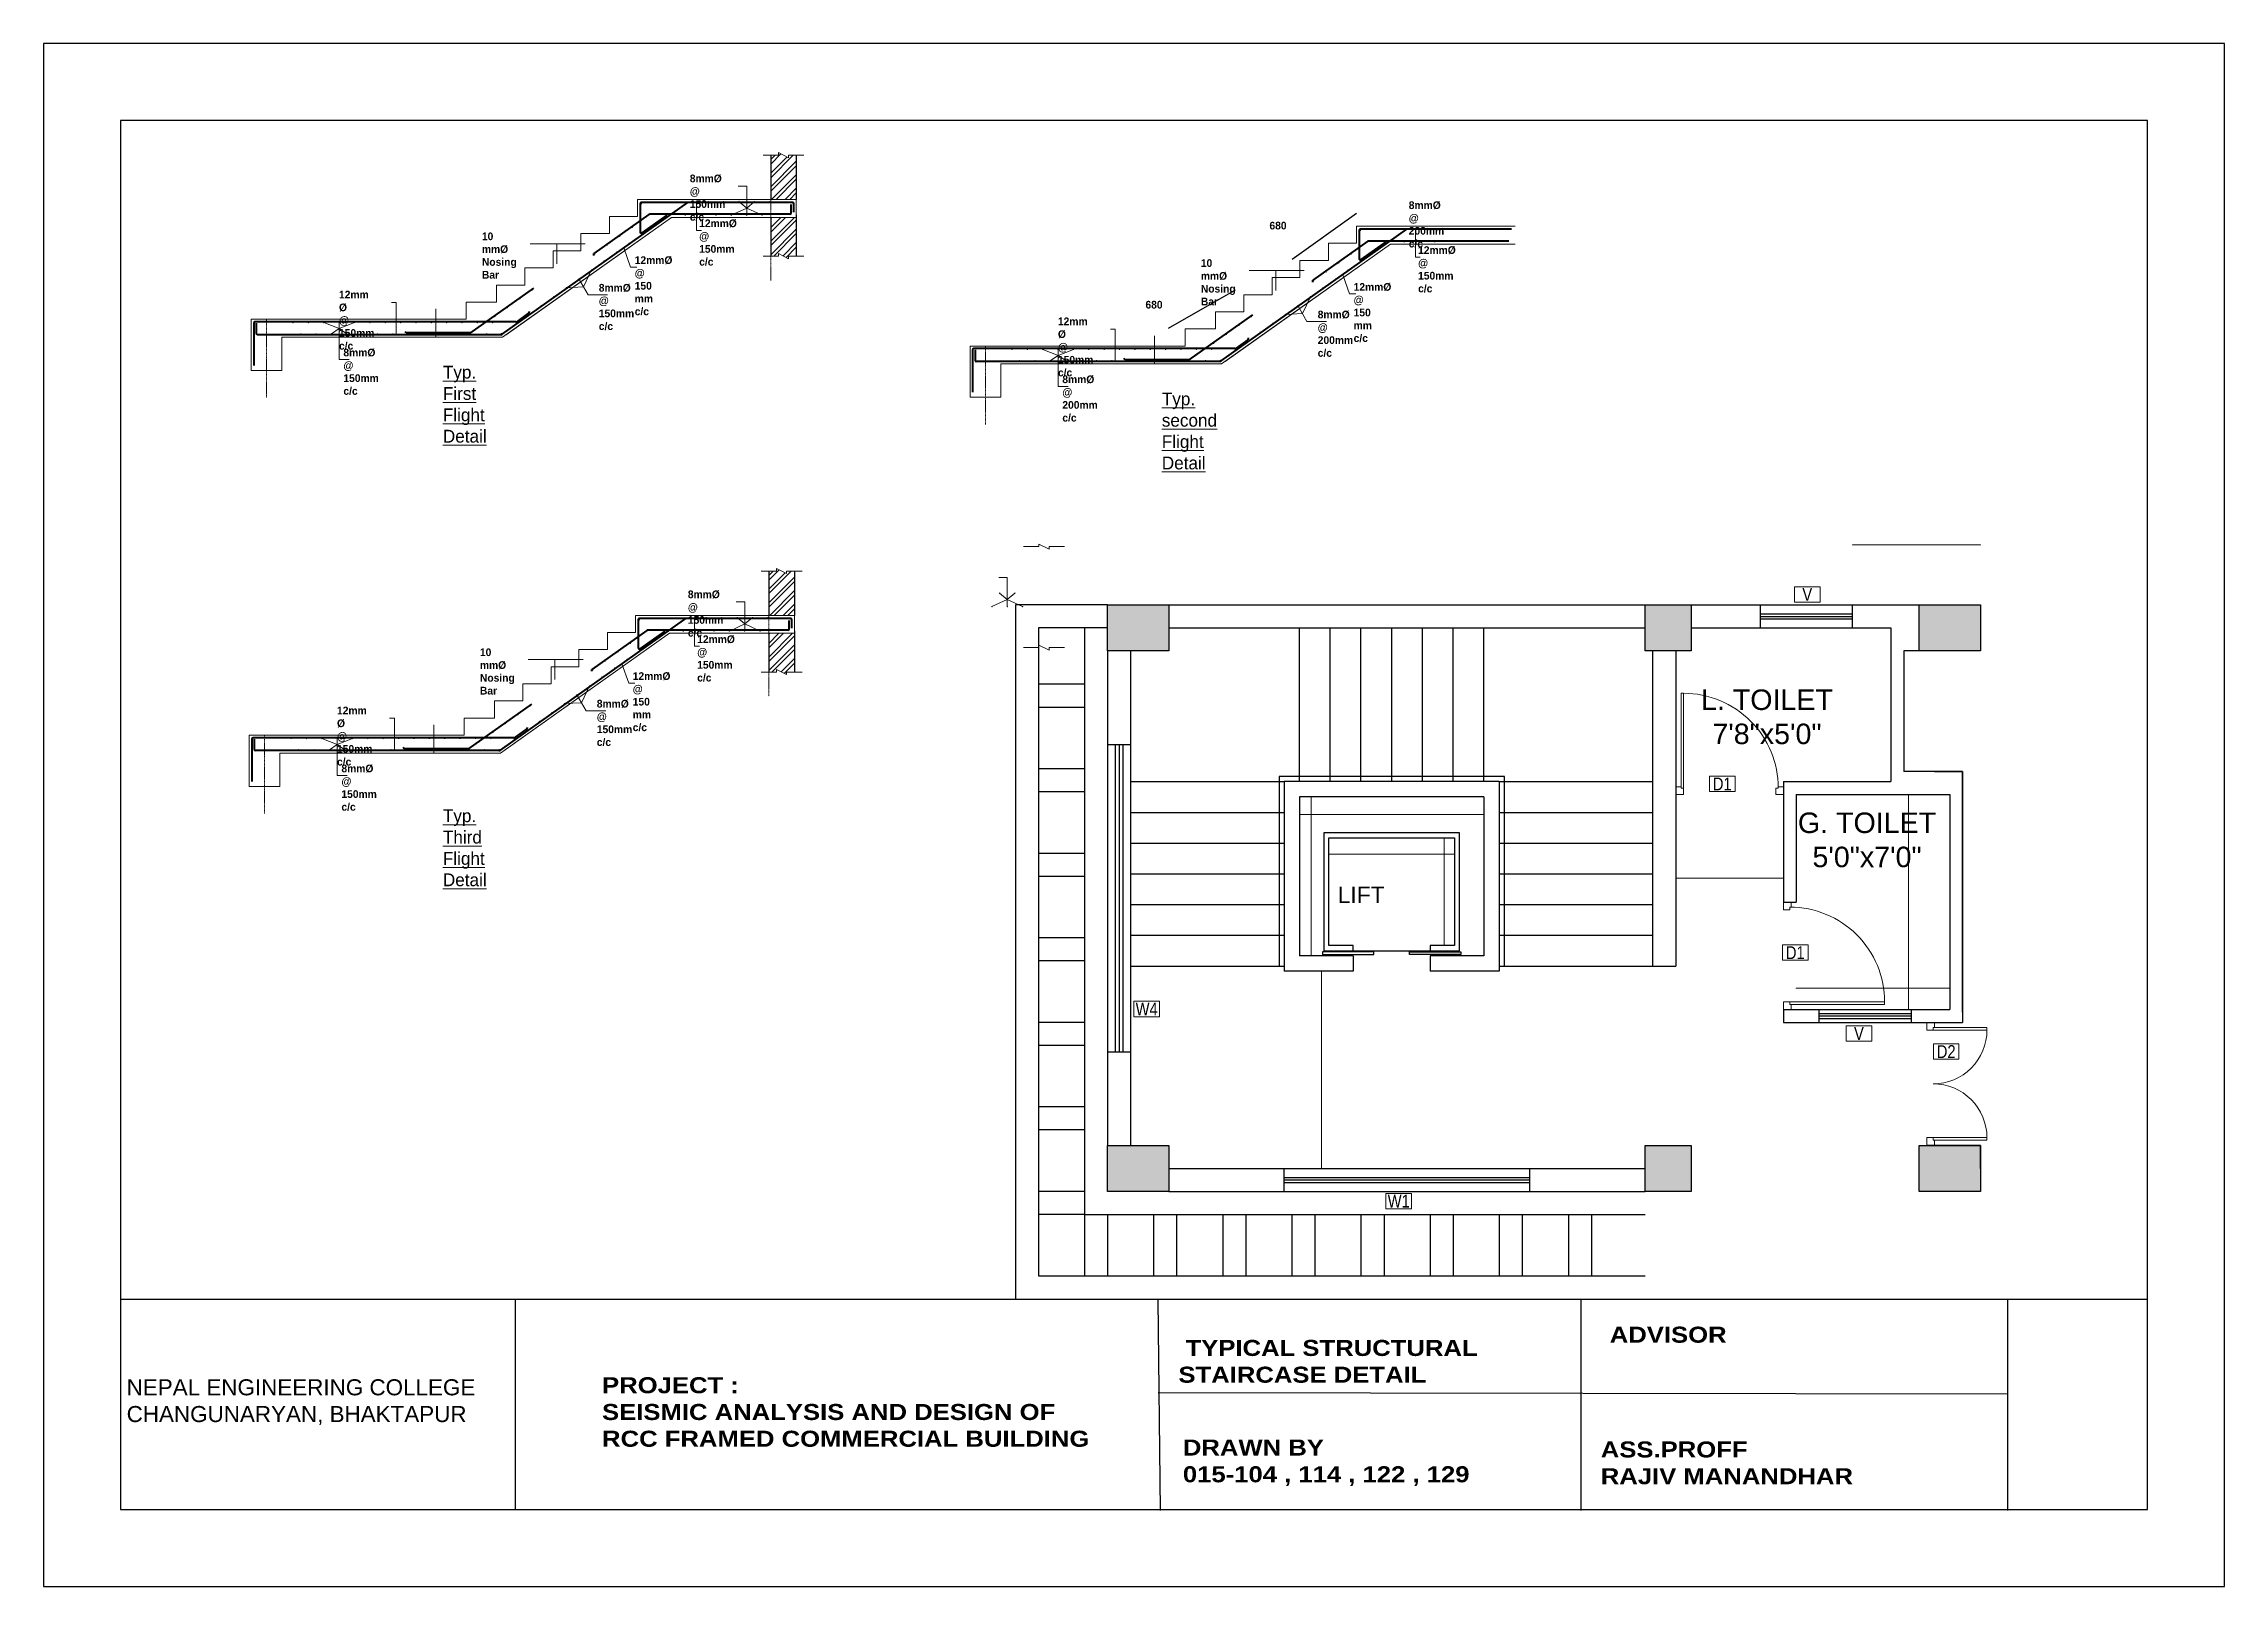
# Model space of a CAD drawing. Header units: inches. Extents: x -301229 to 1083107, y -854236 to 21026.
# Drawn here: x 695243 to 780419, y -214696 to -154464 of the extents above; entities that cross this region are included whole.
import ezdxf

# ---------------------------------------------------------------- set-up
doc = ezdxf.new("R2010")
doc.units = ezdxf.units.IN
doc.header["$MEASUREMENT"] = 0
doc.linetypes.add('CENTER', pattern=[2, 1.25, -0.25, 0.25, -0.25])
for name, color, linetype, lineweight in [('beam', 210, 'Continuous', 15), ('CL. PILLAR', 8, 'CENTER', 9), ('dimension', 25, 'Continuous', 20), ('Dimensions', 160, 'Continuous', 5), ('DOOR PLAN', 241, 'Continuous', 25), ('dw', 42, 'Continuous', 20), ('leader', 250, 'Continuous', 20), ('R-reinforcement', 164, 'Continuous', 40), ('stair case', 32, 'Continuous', 13), ('Text', 2, 'Continuous', 20), ('title', 20, 'Continuous', 15), ('wall', 10, 'Continuous', 30)]:
    doc.layers.add(name, color=color, linetype=linetype, lineweight=lineweight)
doc.layers.add('E_Electrical Layout', color=220, linetype='Continuous')
doc.layers.add('HATCH', color=7, linetype='Continuous')
doc.styles.add('7 INCH', font='times.ttf', dxfattribs={"height": 7})
doc.styles.add('arial.', font='arial.ttf')
doc.dimstyles.new('Copy of Standard', dxfattribs={"dimtxt": 8, "dimasz": 5, "dimexe": 4, "dimexo": 0.0625, "dimgap": 1.5, "dimtad": 1, "dimdec": 1, "dimzin": 0, "dimdsep": 46, "dimlunit": 4, "dimtxsty": 'Standard', "dimblk": 'OBLIQUE', "dimcen": 0.09, "dimclrd": 1, "dimclre": 1, "dimclrt": 3, "dimadec": 0, "dimazin": 0, "dimtfac": 1, "dimtdec": 1, "dimtix": 1, "dimtofl": 0, "dimtmove": 1, "dimatfit": 3, "dimfxl": 8, "dimfxlon": 1, "dimtolj": 1, "dimtzin": 0, "dimlwd": 15, "dimlwe": 15, "dimarcsym": 0})
doc.dimstyles.new('dim-1', dxfattribs={"dimtxt": 3, "dimasz": 1.5, "dimexe": 2, "dimexo": 2, "dimgap": 1, "dimtad": 0, "dimdec": 0, "dimzin": 0, "dimdsep": 46, "dimlunit": 4, "dimtxsty": 'Standard', "dimblk": 'OBLIQUE', "dimcen": 2, "dimclrd": 256, "dimclre": 256, "dimclrt": 256, "dimadec": 0, "dimazin": 0, "dimtfac": 1, "dimtdec": 0, "dimtofl": 0, "dimtmove": 0, "dimatfit": 3, "dimldrblk": 'OBLIQUE', "dimfxl": 2, "dimfxlon": 1, "dimtolj": 1, "dimtzin": 0, "dimlwd": -1, "dimlwe": -1, "dimarcsym": 0})

msp = doc.modelspace()

# ---------------------------------------------------------------- texts
at = {"char_height": 626.5465, "attachment_point": 1}
for s, width, heights, insert in [('{\\fArial Black|b0|i0|c0|p34; \\P TYPICAL STRUCTURAL STAIRCASE DETAIL}', 16587.6939, [0], (739566.35, -204029.26)), ('   \\P{\\fArial Black|b0|i0|c0|p34;    ADVISOR\\P}     ', 16656, [0], (755300.16, -203511.32)), ('\\P\\P\\P{\\fArial|b0|i0|c0|p34; NEPAL ENGINEERING COLLEGE\\P CHANGUNARYAN, BHAKTAPUR}', 15426, [0], (698243.18, -203476.83)), ('{\\fArial Black|b0|i0|c0|p34;       \\P       PROJECT : \\P       SEISMIC ANALYSIS AND DESIGN OF\\P       RCC FRAMED COMMERCIAL BUILDING    }', 25198.9764, [0], (715106.8, -205485.15)), (' \\P{\\fArial Black|b0|i0|c0|p34; DRAWN BY \\P 015-104 , 114 , 122 , 129}', 16519.3878, [3996.05], (739461.56, -207917.53)), ('  {\\fArial Black|b0|i0|c0|p34;  \\P  ASS.PROFF\\P  RAJIV MANANDHAR}', 16587.6939, [0], (755505.41, -207992.92))]:
    msp.add_mtext_dynamic_manual_height_columns(s, width=width, gutter_width=3132.73, heights=heights, dxfattribs=dict(at, insert=insert))
at = {"layer": 'Text', "ltscale": 0.5, "char_height": 300, "attachment_point": 1}
for s, width, insert in [('{\\fCentury Gothic|b1|i0|c0|p34; 8mmØ @ \\P\\pt9;150mm c/c}', 21.238, (720482.61, -159576.13)), ('{\\fCentury Gothic|b1|i0|c0|p34; 8mmØ @ \\P\\pt9;200mm c/c}', 21.238, (748562.45, -160620.88)), ('\\pi2.922;{\\fCentury Gothic|b1|i0|c0|p34; 10 mmØ\\P\\pi0.5064;Nosing Bar}', 22.2249, (712361.85, -161837.07)), ('{\\fCentury Gothic|b1|i0|c0|p34;12mm%%C @ \\P150mm c/c}', 32.6945, (720847.35, -161328.68)), ('{\\fCentury Gothic|b1|i0|c0|p34;           680}', 21.238, (743121.12, -161417.99)), ('{\\fCentury Gothic|b1|i0|c0|p34;12mm%%C @ \\P150mm c/c}', 32.6945, (748927.19, -162373.43)), ('{\\fCentury Gothic|b1|i0|c0|p34; 12mm%%C @ \\P150 mm c/c}', 32.6945, (718329.8, -162767.11)), ('\\pi2.922;{\\fCentury Gothic|b1|i0|c0|p34; 10 mmØ\\P\\pi0.5064;Nosing Bar}', 22.2249, (740441.69, -162881.81)), ('{\\fCentury Gothic|b1|i0|c0|p34;           12mm Ø @ \\P\\pt9;^I150mm c/c}', 21.238, (706780.3, -164110.83)), ('{\\fCentury Gothic|b1|i0|c0|p34;8mm%%C @ \\P150mm c/c}', 32.6945, (716926.62, -163845.04)), ('{\\fCentury Gothic|b1|i0|c0|p34; 12mm%%C @ \\P150 mm c/c}', 32.6945, (746409.64, -163811.85)), ('{\\fCentury Gothic|b1|i0|c0|p34;           12mm Ø @ \\P\\pt9;^I150mm c/c}', 21.238, (734860.14, -165155.58)), ('{\\fCentury Gothic|b1|i0|c0|p34;           680}', 21.238, (738278.05, -164506.52)), ('{\\fCentury Gothic|b1|i0|c0|p34;8mm%%C @ \\P200mm c/c}', 32.6945, (745006.46, -164889.78)), ('{\\fCentury Gothic|b1|i0|c0|p34; 8mm%%C @ \\P150mm c/c}', 32.6945, (706952.04, -166374.21)), ('{\\fCentury Gothic|b1|i0|c0|p34; 8mm%%C @ \\P200mm c/c}', 32.6945, (735031.88, -167418.96)), ('{\\fCentury Gothic|b1|i0|c0|p34; 8mmØ @ \\P\\pt9;150mm c/c}', 21.238, (720405.4, -175814.45)), ('{\\fCentury Gothic|b1|i0|c0|p34;12mm%%C @ \\P150mm c/c}', 32.6945, (720770.14, -177567)), ('\\pi2.922;{\\fCentury Gothic|b1|i0|c0|p34; 10 mmØ\\P\\pi0.5064;Nosing Bar}', 22.2249, (712284.64, -178075.39)), ('{\\fCentury Gothic|b1|i0|c0|p34; 12mm%%C @ \\P150 mm c/c}', 32.6945, (718252.59, -179005.43)), ('{\\fCentury Gothic|b1|i0|c0|p34;           12mm Ø @ \\P\\pt9;^I150mm c/c}', 21.238, (706703.09, -180349.15)), ('{\\fCentury Gothic|b1|i0|c0|p34;8mm%%C @ \\P150mm c/c}', 32.6945, (716849.41, -180083.36)), ('{\\fCentury Gothic|b1|i0|c0|p34; 8mm%%C @ \\P150mm c/c}', 32.6945, (706874.83, -182612.53))]:
    msp.add_mtext_dynamic_manual_height_columns(s, width=width, gutter_width=90, heights=[0], dxfattribs=dict(at, insert=insert))
at = {"layer": 'Text'}
for s, insert, char_height, width, attachment_point, style in [('{\\fArial Narrow|b0|i0|c0|p34;V}', (764127.56, -175967.29), 500, 1000, 5, '7 INCH'), ('L. TOILET\\P7\'8"x5\'0"', (762553.54, -179678.99), 800, 7510.7927, 2, 'arial.'), ('L. TOILET\\P7\'8"x5\'0"', (762553.54, -179678.99), 800, 7510.7927, 2, 'arial.'), ('{\\fArial Narrow|b0|i0|c0|p34;D1}', (760807.39, -183365.81), 500, 1000, 5, '7 INCH'), ('G. TOILET\\P5\'0"x7\'0"', (766462.3, -184483.75), 800, 7510.7927, 2, 'arial.'), ('LIFT', (746703.16, -187378.49), 640, 6008.6342, 2, 'arial.'), ('{\\fArial Narrow|b0|i0|c0|p34;D1}', (763659.04, -189953.55), 500, 1000, 5, '7 INCH'), ('{\\fArial Narrow|b0|i0|c0|p34;W4}', (738325.96, -192154.4), 500, 1000, 5, '7 INCH'), ('{\\fArial Narrow|b0|i0|c0|p34;V}', (766145.71, -193110.7), 500, 1000, 5, '7 INCH'), ('{\\fArial Narrow|b0|i0|c0|p34;D2}', (769553.75, -193817.02), 500, 1000, 5, '7 INCH'), ('{\\fArial Narrow|b0|i0|c0|p34;W1}', (748171.07, -199655.75), 500, 1000, 5, '7 INCH')]:
    msp.add_mtext(s, dxfattribs=dict(at, insert=insert, char_height=char_height, width=width, attachment_point=attachment_point, style=style))
at = {"layer": 'title', "ltscale": 0.5, "char_height": 500, "attachment_point": 1}
for s, insert in [('{\\LTyp. First Flight Detail}', (710837.74, -167040.37)), ('{\\LTyp. second Flight Detail}', (738917.58, -168085.12)), ('{\\LTyp. Third Flight Detail}', (710837.74, -184359.6))]:
    msp.add_mtext_dynamic_manual_height_columns(s, width=101.3294, gutter_width=90, heights=[0], dxfattribs=dict(at, insert=insert))

# ---------------------------------------------------------------- blocks, each defined once
blk = doc.blocks.new('_Oblique')
at = {"color": 0, "linetype": 'ByBlock', "lineweight": -2}
blk.add_line((-0.5, -0.5), (0.5, 0.5), dxfattribs=at)
blk = doc.blocks.new('*D818')
at = {"layer": 'Defpoints', "color": 0, "ltscale": 0.5, "transparency": 16777216}
for p in [(710477, -165226), (710556, -165226), (710477, -165926)]:
    blk.add_point(p, dxfattribs=at)
at = {"layer": 'Dimensions', "ltscale": 0.5, "transparency": 16777216}
for p, q in [((710552, -165226), (710558, -165226)), ((710556, -165226), (710556, -164821)), ((710556, -165926), (710556, -165226)), ((710552, -165926), (710558, -165926))]:
    blk.add_line(p, q, dxfattribs=at)
at = {"layer": 'Dimensions', "ltscale": 0.5, "transparency": 16777216, "xscale": 0.5, "yscale": 0.5, "zscale": 0.5}
for p, rotation in [((710556, -165226), 90), ((710556, -165926), 270)]:
    blk.add_blockref('_Oblique', p, dxfattribs=dict(at, rotation=rotation))
at = {"layer": 'Dimensions', "ltscale": 0.5, "transparency": 16777216, "insert": (710556, -164816), "char_height": 2, "attachment_point": 5, "rotation": 90}
blk.add_mtext('\\A1;58\'-4"', dxfattribs=at)
blk = doc.blocks.new('*D817')
at = {"layer": 'Defpoints', "color": 0, "ltscale": 0.5, "transparency": 16777216}
for p in [(710400, -181465), (710400, -182165), (710479, -181465)]:
    blk.add_point(p, dxfattribs=at)
at = {"layer": 'Dimensions', "ltscale": 0.5, "transparency": 16777216}
for p, q in [((710479, -181465), (710479, -181059)), ((710475, -181465), (710481, -181465)), ((710475, -182165), (710481, -182165)), ((710479, -182165), (710479, -181465))]:
    blk.add_line(p, q, dxfattribs=at)
at = {"layer": 'Dimensions', "ltscale": 0.5, "transparency": 16777216, "xscale": 0.5, "yscale": 0.5, "zscale": 0.5}
for p, rotation in [((710479, -181465), 90), ((710479, -182165), 270)]:
    blk.add_blockref('_Oblique', p, dxfattribs=dict(at, rotation=rotation))
at = {"layer": 'Dimensions', "ltscale": 0.5, "transparency": 16777216, "insert": (710479, -181054), "char_height": 2, "attachment_point": 5, "rotation": 90}
blk.add_mtext('\\A1;58\'-4"', dxfattribs=at)
blk = doc.blocks.new('*D819')
at = {"layer": 'Defpoints', "color": 0, "ltscale": 0.5, "transparency": 16777216}
for p in [(738557, -166271), (738636, -166271), (738557, -166971)]:
    blk.add_point(p, dxfattribs=at)
at = {"layer": 'Dimensions', "ltscale": 0.5, "transparency": 16777216}
for p, q in [((738636, -166271), (738636, -165866)), ((738632, -166271), (738638, -166271)), ((738636, -166971), (738636, -166271)), ((738632, -166971), (738638, -166971))]:
    blk.add_line(p, q, dxfattribs=at)
at = {"layer": 'Dimensions', "ltscale": 0.5, "transparency": 16777216, "xscale": 0.5, "yscale": 0.5, "zscale": 0.5}
for p, rotation in [((738636, -166271), 90), ((738636, -166971), 270)]:
    blk.add_blockref('_Oblique', p, dxfattribs=dict(at, rotation=rotation))
at = {"layer": 'Dimensions', "ltscale": 0.5, "transparency": 16777216, "insert": (738636, -165861), "char_height": 2, "attachment_point": 5, "rotation": 90}
blk.add_mtext('\\A1;58\'-4"', dxfattribs=at)
blk = doc.blocks.new('*D849')
at = {"layer": 'Defpoints', "color": 0, "transparency": 16777216}
for p in [(767230, -183777), (766730, -192177), (768078, -192177)]:
    blk.add_point(p, dxfattribs=at)
at = {"layer": 'wall', "color": 1, "lineweight": 15, "transparency": 16777216}
for p, q in [((768070, -183777), (768082, -183777)), ((768078, -183777), (768078, -192177)), ((768070, -192177), (768082, -192177))]:
    blk.add_line(p, q, dxfattribs=at)
at = {"layer": 'wall', "color": 1, "lineweight": 15, "transparency": 16777216, "xscale": 5, "yscale": 5, "zscale": 5}
for p, rotation in [((768078, -183777), 90), ((768078, -192177), 270)]:
    blk.add_blockref('_Oblique', p, dxfattribs=dict(at, rotation=rotation))
at = {"layer": 'wall', "color": 3, "transparency": 16777216, "insert": (768072, -187977), "char_height": 8, "attachment_point": 5, "rotation": 90}
blk.add_mtext("\\A1;700'", dxfattribs=at)
blk = doc.blocks.new('*D850')
at = {"layer": 'Defpoints', "color": 0, "transparency": 16777216}
for p in [(763697, -191527), (769697, -191341), (769697, -191527)]:
    blk.add_point(p, dxfattribs=at)
at = {"layer": 'wall', "color": 1, "lineweight": 15, "transparency": 16777216}
for p, q in [((763697, -191349), (763697, -191337)), ((763697, -191341), (769697, -191341)), ((769697, -191349), (769697, -191337))]:
    blk.add_line(p, q, dxfattribs=at)
at = {"layer": 'wall', "color": 1, "lineweight": 15, "transparency": 16777216, "xscale": 5, "yscale": 5, "zscale": 5, "rotation": 180}
blk.add_blockref('_Oblique', (763697, -191341), dxfattribs=at)
at = {"layer": 'wall', "color": 1, "lineweight": 15, "transparency": 16777216, "xscale": 5, "yscale": 5, "zscale": 5}
blk.add_blockref('_Oblique', (769697, -191341), dxfattribs=at)
at = {"layer": 'wall', "color": 3, "transparency": 16777216, "insert": (766697, -191336), "char_height": 8, "attachment_point": 5}
blk.add_mtext("\\A1;500'", dxfattribs=at)
blk = doc.blocks.new('*D858')
at = {"layer": 'Defpoints', "color": 0, "transparency": 16777216}
for p in [(758997, -187047), (758997, -187047), (763197, -187047)]:
    blk.add_point(p, dxfattribs=at)
at = {"layer": 'wall', "color": 1, "lineweight": 15, "transparency": 16777216}
for p, q in [((758997, -187047), (758997, -187043)), ((763197, -187047), (758997, -187047)), ((763197, -187047), (763197, -187043))]:
    blk.add_line(p, q, dxfattribs=at)
at = {"layer": 'wall', "color": 1, "lineweight": 15, "transparency": 16777216, "xscale": 5, "yscale": 5, "zscale": 5, "rotation": 180}
blk.add_blockref('_Oblique', (758997, -187047), dxfattribs=at)
at = {"layer": 'wall', "color": 1, "lineweight": 15, "transparency": 16777216, "xscale": 5, "yscale": 5, "zscale": 5}
blk.add_blockref('_Oblique', (763197, -187047), dxfattribs=at)
at = {"layer": 'wall', "color": 3, "transparency": 16777216, "insert": (761097, -187041), "char_height": 8, "attachment_point": 5}
blk.add_mtext("\\A1;350'", dxfattribs=at)
blk = doc.blocks.new('DOOR-3.5')
at = {"layer": 'dw', "lineweight": 5}
for p, q in [((89369.77, -31671.34), (89369.77, -31670.84)), ((89370.27, -31671.34), (89369.77, -31671.34)), ((89370.77, -31671.34), (89370.27, -31671.34)), ((89406.77, -31671.34), (89407.27, -31671.34)), ((89407.27, -31671.34), (89407.77, -31671.34)), ((89407.77, -31671.34), (89407.77, -31670.84))]:
    blk.add_line(p, q, dxfattribs=at)
for points in [[(89370.77, -31634.34), (89369.77, -31634.36), (89369.77, -31671.34), (89370.77, -31671.34), (89370.77, -31634.34)], [(89369.77, -31670.84), (89367.77, -31670.84), (89367.77, -31673.84), (89370.77, -31673.84), (89370.77, -31671.34)], [(89407.77, -31670.84), (89409.77, -31670.84), (89409.77, -31673.84), (89406.77, -31673.84), (89406.77, -31671.34)]]:
    blk.add_lwpolyline(points, dxfattribs=at)
blk.add_arc((89370.77, -31671.34), 37, 359.99978, 90, dxfattribs=at)
blk = doc.blocks.new('door-4')
at = {"layer": 'dw', "lineweight": 5}
for p, q in [((169993.78, -39326.65), (169993.78, -39326.15)), ((169994.28, -39326.65), (169993.78, -39326.65)), ((169994.78, -39326.65), (169994.28, -39326.65)), ((170036.78, -39326.65), (170037.28, -39326.65)), ((170037.28, -39326.65), (170037.78, -39326.65)), ((170037.78, -39326.65), (170037.78, -39326.15))]:
    blk.add_line(p, q, dxfattribs=at)
for points in [[(169994.78, -39305.65), (169993.78, -39305.67), (169993.78, -39326.65), (169994.78, -39326.65), (169994.78, -39305.65)], [(170036.78, -39305.65), (170037.78, -39305.67), (170037.78, -39326.65), (170036.78, -39326.65), (170036.78, -39305.65)], [(169993.78, -39326.15), (169991.78, -39326.15), (169991.78, -39329.15), (169994.78, -39329.15), (169994.78, -39326.65)], [(170037.78, -39326.15), (170039.78, -39326.15), (170039.78, -39329.15), (170036.78, -39329.15), (170036.78, -39326.65)]]:
    blk.add_lwpolyline(points, dxfattribs=at)
for centre, start, end in [((169994.78, -39326.65), 359.99978, 90), ((170036.78, -39326.65), 90, 180.00022)]:
    blk.add_arc(centre, 21, start, end, dxfattribs=at)
blk = doc.blocks.new('*D859')
at = {"layer": 'Defpoints', "color": 0, "transparency": 16777216}
for p in [(744297, -184334), (751497, -184334), (751497, -184562)]:
    blk.add_point(p, dxfattribs=at)
at = {"layer": 'wall', "color": 1, "lineweight": 15, "transparency": 16777216}
for p, q in [((744297, -184554), (744297, -184566)), ((744297, -184562), (751497, -184562)), ((751497, -184554), (751497, -184566))]:
    blk.add_line(p, q, dxfattribs=at)
at = {"layer": 'wall', "color": 1, "lineweight": 15, "transparency": 16777216, "xscale": 5, "yscale": 5, "zscale": 5, "rotation": 180}
blk.add_blockref('_Oblique', (744297, -184562), dxfattribs=at)
at = {"layer": 'wall', "color": 1, "lineweight": 15, "transparency": 16777216, "xscale": 5, "yscale": 5, "zscale": 5}
blk.add_blockref('_Oblique', (751497, -184562), dxfattribs=at)
at = {"layer": 'wall', "color": 3, "transparency": 16777216, "insert": (747897, -184556), "char_height": 8, "attachment_point": 5}
blk.add_mtext("\\A1;600'", dxfattribs=at)
blk = doc.blocks.new('*D860')
at = {"layer": 'Defpoints', "color": 0, "transparency": 16777216}
for p in [(744750, -183877), (744750, -183877), (744750, -190077)]:
    blk.add_point(p, dxfattribs=at)
at = {"layer": 'wall', "color": 1, "lineweight": 15, "transparency": 16777216}
for p, q in [((744750, -183877), (744754, -183877)), ((744750, -190077), (744750, -183877)), ((744750, -190077), (744754, -190077))]:
    blk.add_line(p, q, dxfattribs=at)
at = {"layer": 'wall', "color": 1, "lineweight": 15, "transparency": 16777216, "xscale": 5, "yscale": 5, "zscale": 5}
for p, rotation in [((744750, -183877), 90), ((744750, -190077), 270)]:
    blk.add_blockref('_Oblique', p, dxfattribs=dict(at, rotation=rotation))
at = {"layer": 'wall', "color": 3, "transparency": 16777216, "insert": (744745, -186977), "char_height": 8, "attachment_point": 5, "rotation": 90}
blk.add_mtext('\\A1;516\'-8"', dxfattribs=at)
blk = doc.blocks.new('*D861')
at = {"layer": 'Defpoints', "color": 0, "transparency": 16777216}
for p in [(745447, -186260), (750347, -186111), (750347, -186260)]:
    blk.add_point(p, dxfattribs=at)
at = {"layer": 'wall', "color": 1, "lineweight": 15, "transparency": 16777216}
for p, q in [((745447, -186119), (745447, -186107)), ((745447, -186111), (750347, -186111)), ((750347, -186119), (750347, -186107))]:
    blk.add_line(p, q, dxfattribs=at)
at = {"layer": 'wall', "color": 1, "lineweight": 15, "transparency": 16777216, "xscale": 5, "yscale": 5, "zscale": 5, "rotation": 180}
blk.add_blockref('_Oblique', (745447, -186111), dxfattribs=at)
at = {"layer": 'wall', "color": 1, "lineweight": 15, "transparency": 16777216, "xscale": 5, "yscale": 5, "zscale": 5}
blk.add_blockref('_Oblique', (750347, -186111), dxfattribs=at)
at = {"layer": 'wall', "color": 3, "transparency": 16777216, "insert": (747897, -186106), "char_height": 8, "attachment_point": 5}
blk.add_mtext('\\A1;408\'-4"', dxfattribs=at)
blk = doc.blocks.new('*D862')
at = {"layer": 'Defpoints', "color": 0, "transparency": 16777216}
for p in [(749621, -185477), (749397, -189677), (749940, -189677)]:
    blk.add_point(p, dxfattribs=at)
at = {"layer": 'wall', "color": 1, "lineweight": 15, "transparency": 16777216}
for p, q in [((749932, -185477), (749944, -185477)), ((749940, -185477), (749940, -189677)), ((749932, -189677), (749944, -189677))]:
    blk.add_line(p, q, dxfattribs=at)
at = {"layer": 'wall', "color": 1, "lineweight": 15, "transparency": 16777216, "xscale": 5, "yscale": 5, "zscale": 5}
for p, rotation in [((749940, -185477), 90), ((749940, -189677), 270)]:
    blk.add_blockref('_Oblique', p, dxfattribs=dict(at, rotation=rotation))
at = {"layer": 'wall', "color": 3, "transparency": 16777216, "insert": (749935, -187577), "char_height": 8, "attachment_point": 5, "rotation": 90}
blk.add_mtext("\\A1;350'", dxfattribs=at)
blk = doc.blocks.new('*D863')
at = {"layer": 'Defpoints', "color": 0, "transparency": 16777216}
for p in [(745773, -190677), (745159, -198377), (745773, -198377)]:
    blk.add_point(p, dxfattribs=at)
at = {"layer": 'wall', "color": 1, "lineweight": 15, "transparency": 16777216}
for p, q in [((745167, -190677), (745155, -190677)), ((745159, -190677), (745159, -198377)), ((745167, -198377), (745155, -198377))]:
    blk.add_line(p, q, dxfattribs=at)
at = {"layer": 'wall', "color": 1, "lineweight": 15, "transparency": 16777216, "xscale": 5, "yscale": 5, "zscale": 5}
for p, rotation in [((745159, -190677), 90), ((745159, -198377), 270)]:
    blk.add_blockref('_Oblique', p, dxfattribs=dict(at, rotation=rotation))
at = {"layer": 'wall', "color": 3, "transparency": 16777216, "insert": (745153, -194527), "char_height": 8, "attachment_point": 5, "rotation": 90}
blk.add_mtext('\\A1;641\'-8"', dxfattribs=at)
blk = doc.blocks.new('*D855')
at = {"layer": 'Defpoints', "color": 0, "transparency": 16777216}
for p in [(770897, -174036), (768497, -176377), (770897, -176377)]:
    blk.add_point(p, dxfattribs=at)
at = {"layer": 'wall', "color": 1, "lineweight": 15, "transparency": 16777216}
for p, q in [((768497, -174044), (768497, -174032)), ((768497, -174036), (770897, -174036)), ((770897, -174044), (770897, -174032))]:
    blk.add_line(p, q, dxfattribs=at)
at = {"layer": 'wall', "color": 1, "lineweight": 15, "transparency": 16777216, "xscale": 5, "yscale": 5, "zscale": 5, "rotation": 180}
blk.add_blockref('_Oblique', (768497, -174036), dxfattribs=at)
at = {"layer": 'wall', "color": 1, "lineweight": 15, "transparency": 16777216, "xscale": 5, "yscale": 5, "zscale": 5}
blk.add_blockref('_Oblique', (770897, -174036), dxfattribs=at)
at = {"layer": 'wall', "color": 3, "transparency": 16777216, "insert": (769697, -174031), "char_height": 8, "attachment_point": 5}
blk.add_mtext("\\A1;200'", dxfattribs=at)
blk = doc.blocks.new('*D865')
at = {"layer": 'Defpoints', "color": 0, "transparency": 16777216}
for p in [(768497, -174036), (765897, -176377), (768497, -176377)]:
    blk.add_point(p, dxfattribs=at)
at = {"layer": 'wall', "color": 1, "lineweight": 15, "transparency": 16777216}
for p, q in [((765897, -174044), (765897, -174032)), ((765897, -174036), (768497, -174036)), ((768497, -174044), (768497, -174032))]:
    blk.add_line(p, q, dxfattribs=at)
at = {"layer": 'wall', "color": 1, "lineweight": 15, "transparency": 16777216, "xscale": 5, "yscale": 5, "zscale": 5, "rotation": 180}
blk.add_blockref('_Oblique', (765897, -174036), dxfattribs=at)
at = {"layer": 'wall', "color": 1, "lineweight": 15, "transparency": 16777216, "xscale": 5, "yscale": 5, "zscale": 5}
blk.add_blockref('_Oblique', (768497, -174036), dxfattribs=at)
at = {"layer": 'wall', "color": 3, "transparency": 16777216, "insert": (767197, -174031), "char_height": 8, "attachment_point": 5}
blk.add_mtext('\\A1;216\'-8"', dxfattribs=at)

# ---------------------------------------------------------------- dimensions: what is measured, and where the dimension line sits
at = {"layer": 'Dimensions', "ltscale": 0.5}
for base, p1, p2, picture, middle in [((710555.86, -165226.49), (710477.17, -165926.49), (710477.17, -165226.49), '*D818', (710555.86, -164816.09)), ((738635.7, -166271.23), (738557.01, -166971.23), (738557.01, -166271.23), '*D819', (738635.7, -165860.83)), ((710478.65, -181464.81), (710399.96, -182164.81), (710399.96, -181464.81), '*D817', (710478.65, -181054.41))]:
    dim = msp.add_linear_dim(base=base, p1=p1, p2=p2, angle=90, dimstyle='dim-1', override={"dimtxt": 2, "dimasz": 0.5, "dimgap": 0, "dimfxl": 4, "dimarcsym": 2}, dxfattribs=at)
    dim.commit()
    dim.dimension.update_dxf_attribs({"geometry": picture, "text_midpoint": middle, "dimtype": 160})
at = {"layer": 'wall'}
for base, p1, p2, picture, middle in [((768496.77, -174036.08), (765896.77, -176376.83), (768496.77, -176376.83), '*D865', (767196.77, -174030.58)), ((770896.79, -174036.08), (768496.79, -176376.83), (770896.79, -176376.83), '*D855', (769696.79, -174030.58)), ((751496.77, -184561.74), (744296.77, -184333.87), (751496.77, -184333.87), '*D859', (747896.77, -184556.24)), ((750346.77, -186111.41), (745446.77, -186260.12), (750346.77, -186260.12), '*D861', (747896.77, -186105.91)), ((758996.77, -187046.89), (763196.77, -187046.89), (758996.77, -187046.89), '*D858', (761096.77, -187041.39)), ((769696.77, -191341.38), (763696.77, -191527.35), (769696.77, -191527.35), '*D850', (766696.77, -191335.88))]:
    dim = msp.add_linear_dim(base=base, p1=p1, p2=p2, dimstyle='Copy of Standard', dxfattribs=at)
    dim.commit()
    dim.dimension.update_dxf_attribs({"geometry": picture, "text_midpoint": middle})
for base, p1, p2, picture, middle in [((744750.18, -183876.83), (744750.18, -190076.83), (744750.18, -183876.83), '*D860', (744744.68, -186976.83)), ((768077.77, -192176.83), (767229.69, -183776.83), (766729.69, -192176.83), '*D849', (768072.27, -187976.83)), ((749940.1, -189676.83), (749621.05, -185476.83), (749396.77, -189676.83), '*D862', (749934.6, -187576.83)), ((745158.98, -198376.83), (745772.78, -190676.83), (745772.78, -198376.83), '*D863', (745153.48, -194526.83))]:
    dim = msp.add_linear_dim(base=base, p1=p1, p2=p2, angle=90, dimstyle='Copy of Standard', dxfattribs=at)
    dim.commit()
    dim.dimension.update_dxf_attribs({"geometry": picture, "text_midpoint": middle})

# ---------------------------------------------------------------- hatches: boundary and pattern name
at = {"layer": 'HATCH', "ltscale": 0.5}
h = msp.add_hatch(dxfattribs=at)
h.set_pattern_fill('ANSI32', color=256, scale=1000, style=0)
h.set_pattern_definition([(45, (756776.37, -2097624.75), (-265.16504, 265.16504), []), (45, (756953.15, -2097624.75), (-265.16504, 265.16504), [])])
h.paths.add_polyline_path([(724642.09, -161246.49), (723642.09, -161246.49), (723642.09, -162761.52), (723942.09, -162761.52), (723942.09, -162661.52), (724342.09, -162861.52), (724342.09, -162761.52), (724642.09, -162761.52)])
h.paths.add_polyline_path([(724642.09, -160546.49), (724642.09, -158816.67), (724342.09, -158816.67), (724342.09, -158916.67), (723942.09, -158716.67), (723942.09, -158816.67), (723642.09, -158816.67), (723642.09, -160546.49)])
h = msp.add_hatch(dxfattribs=at)
h.set_pattern_fill('ANSI32', color=256, scale=1000, style=0)
h.set_pattern_definition([(45, (756699.16, -2113863.07), (-265.16504, 265.16504), []), (45, (756875.94, -2113863.07), (-265.16504, 265.16504), [])])
h.paths.add_polyline_path([(724564.87, -177484.81), (723564.87, -177484.81), (723564.87, -178999.84), (723864.87, -178999.84), (723864.87, -178899.84), (724264.87, -179099.84), (724264.87, -178999.84), (724564.87, -178999.84)])
h.paths.add_polyline_path([(724564.87, -176784.81), (724564.87, -175054.99), (724264.87, -175054.99), (724264.87, -175154.99), (723864.87, -174954.99), (723864.87, -175054.99), (723564.87, -175054.99), (723564.87, -176784.81)])
at = {"layer": 'wall'}
for points in [[(739196.77, -178176.83), (739196.77, -176376.83), (736796.77, -176376.83), (736796.77, -178176.83)], [(759596.77, -176376.83), (757796.77, -176376.83), (757796.77, -178176.83), (759596.77, -178176.83)], [(770896.77, -178176.83), (770896.77, -176376.83), (768496.77, -176376.83), (768496.77, -178176.83)], [(739196.77, -199276.83), (739196.77, -197476.83), (736796.77, -197476.83), (736796.77, -199276.83)], [(759596.77, -197476.83), (757796.77, -197476.83), (757796.77, -199276.83), (759596.77, -199276.83)], [(770896.77, -199276.83), (770896.77, -197476.83), (768496.77, -197476.83), (768496.77, -199276.83)]]:
    msp.add_hatch(color=2, dxfattribs=at).paths.add_polyline_path(points)

# ---------------------------------------------------------------- linework, layer by layer
for p, q in [((746521.93, -161091.23), (744003.79, -162893.43)), ((739178.67, -165569.26), (741801.75, -164070.75)), ((698243.18, -203476.83), (777419.18, -203476.83)), ((713669.18, -211695.83), (713669.18, -203476.83)), ((738868.16, -211730.32), (738780.77, -203511.78)), ((755300.16, -211730.32), (755300.16, -203511.32)), ((771956.16, -211730.32), (771956.16, -203511.32)), ((738780.77, -207124.78), (771956.16, -207178.7))]:
    msp.add_line(p, q)
for points in [[(695243.18, -214695.83), (780419.18, -214695.83), (780419.18, -154463.83), (695243.18, -154463.83)], [(698243.18, -211695.83), (777419.18, -211695.83), (777419.18, -157463.83), (698243.18, -157463.83)]]:
    msp.add_lwpolyline(points, close=True)
at = {"layer": 'beam', "ltscale": 0.5}
for points in [[(704549.24, -165226.49), (703349.24, -165226.49), (703349.24, -167226.49), (704549.24, -167226.49), (704549.24, -165926.49)], [(732629.08, -166271.23), (731429.08, -166271.23), (731429.08, -168271.23), (732629.08, -168271.23), (732629.08, -166971.23)], [(704472.03, -181464.81), (703272.03, -181464.81), (703272.03, -183464.81), (704472.03, -183464.81), (704472.03, -182164.81)]]:
    msp.add_lwpolyline(points, dxfattribs=at)
at = {"layer": 'CL. PILLAR', "lineweight": 0, "ltscale": 2}
for p, q in [((723642.09, -158816.67), (723642.09, -163706.55)), ((703949.24, -165226.49), (703949.24, -168288.84)), ((732029.08, -166271.23), (732029.08, -169333.59)), ((723564.87, -175054.99), (723564.87, -179944.87)), ((703872.03, -181464.81), (703872.03, -184527.16))]:
    msp.add_line(p, q, dxfattribs=at)
at = {"layer": 'dimension'}
for points in [[(763627.56, -175667.29), (764627.56, -175667.29), (764627.56, -176267.29), (763627.56, -176267.29), (763627.56, -175667.29)], [(760307.39, -183065.81), (761307.39, -183065.81), (761307.39, -183665.81), (760307.39, -183665.81), (760307.39, -183065.81)], [(763159.04, -189653.55), (764159.04, -189653.55), (764159.04, -190253.55), (763159.04, -190253.55), (763159.04, -189653.55)], [(737825.96, -191854.4), (738825.96, -191854.4), (738825.96, -192454.4), (737825.96, -192454.4), (737825.96, -191854.4)], [(765645.71, -192810.7), (766645.71, -192810.7), (766645.71, -193410.7), (765645.71, -193410.7), (765645.71, -192810.7)], [(769053.75, -193517.02), (770053.75, -193517.02), (770053.75, -194117.02), (769053.75, -194117.02), (769053.75, -193517.02)], [(747671.07, -199355.75), (748671.07, -199355.75), (748671.07, -199955.75), (747671.07, -199955.75), (747671.07, -199355.75)]]:
    msp.add_lwpolyline(points, dxfattribs=at)
at = {"layer": 'DOOR PLAN'}
for p, q in [((762296.77, -176376.83), (765896.77, -176376.83)), ((762296.77, -176726.83), (765896.77, -176726.83)), ((762296.77, -176826.83), (765896.77, -176826.83)), ((762296.77, -176926.83), (765896.77, -176926.83)), ((744296.77, -183276.83), (744296.77, -177276.83)), ((745496.77, -183276.83), (745496.77, -177276.83)), ((746696.77, -183276.83), (746696.77, -177276.83)), ((747896.77, -183276.83), (747896.77, -177276.83)), ((749096.77, -183276.83), (749096.77, -177276.83)), ((750296.77, -183276.83), (750296.77, -177276.83)), ((751496.77, -183276.83), (751496.77, -177276.83)), ((762296.77, -177276.83), (765896.77, -177276.83)), ((735896.77, -179476.83), (734096.77, -179476.83)), ((735896.77, -180376.83), (734096.77, -180376.83)), ((736796.77, -181826.83), (736796.77, -193826.83)), ((737096.77, -181826.83), (737096.77, -193826.83)), ((737246.77, -181826.83), (737246.77, -193826.83)), ((737396.77, -181826.83), (737396.77, -193826.83)), ((737696.77, -181826.83), (737696.77, -193826.83)), ((735896.77, -182776.83), (734096.77, -182776.83)), ((743496.77, -183076.83), (743496.77, -190476.83)), ((752296.77, -183076.83), (743496.77, -183076.83)), ((744296.77, -183076.83), (743696.77, -183076.83)), ((752296.77, -190476.83), (752296.77, -183076.83)), ((735896.77, -183676.83), (734096.77, -183676.83)), ((737696.77, -183276.83), (743696.77, -183276.83)), ((752096.77, -183276.83), (758096.77, -183276.83)), ((737696.77, -184476.83), (743696.77, -184476.83)), ((752096.77, -184476.83), (758096.77, -184476.83)), ((737696.77, -185676.83), (743696.77, -185676.83)), ((752096.77, -185676.83), (758096.77, -185676.83)), ((735896.77, -186076.83), (734096.77, -186076.83)), ((735896.77, -186976.83), (734096.77, -186976.83)), ((737696.77, -186876.83), (743696.77, -186876.83)), ((752096.77, -186876.83), (758096.77, -186876.83)), ((737696.77, -188076.83), (743696.77, -188076.83)), ((752096.77, -188076.83), (758096.77, -188076.83)), ((735896.77, -189376.83), (734096.77, -189376.83)), ((737696.77, -189276.83), (743696.77, -189276.83)), ((746396.77, -189876.83), (749396.77, -189876.83)), ((752096.77, -189276.83), (758096.77, -189276.83)), ((735896.77, -190276.83), (734096.77, -190276.83)), ((737696.77, -190476.83), (743696.77, -190476.83)), ((752096.77, -190476.83), (758096.77, -190476.83)), ((764596.77, -192176.83), (768196.77, -192176.83)), ((764596.77, -192326.83), (768196.77, -192326.83)), ((764596.77, -192426.83), (768196.77, -192426.83)), ((735896.77, -192676.83), (734096.77, -192676.83)), ((764596.77, -192526.83), (768196.77, -192526.83)), ((764596.77, -192676.83), (768196.77, -192676.83)), ((735896.77, -193576.83), (734096.77, -193576.83)), ((735896.77, -195976.83), (734096.77, -195976.83)), ((735896.77, -196876.83), (734096.77, -196876.83)), ((743696.77, -198376.83), (753296.77, -198376.83)), ((735896.77, -199276.83), (734096.77, -199276.83)), ((743696.77, -198726.83), (753296.77, -198726.83)), ((743696.77, -198826.83), (753296.77, -198826.83)), ((743696.77, -198926.83), (753296.77, -198926.83)), ((743696.77, -199276.83), (753296.77, -199276.83)), ((735896.77, -200176.83), (734096.77, -200176.83)), ((735896.77, -200176.83), (735896.77, -202576.83)), ((736796.77, -200176.83), (736796.77, -202576.83)), ((738596.77, -200176.83), (738596.77, -202576.83)), ((739496.77, -200176.83), (739496.77, -202576.83)), ((741296.77, -200176.83), (741296.77, -202576.83)), ((742196.77, -200176.83), (742196.77, -202576.83)), ((743996.77, -200176.83), (743996.77, -202576.83)), ((744896.77, -200176.83), (744896.77, -202576.83)), ((746696.77, -200176.83), (746696.77, -202576.83)), ((747596.77, -200176.83), (747596.77, -202576.83)), ((749396.77, -200176.83), (749396.77, -202576.83)), ((750296.77, -200176.83), (750296.77, -202576.83)), ((752096.77, -200176.83), (752096.77, -202576.83)), ((752996.77, -200176.83), (752996.77, -202576.83)), ((754796.77, -200176.83), (754796.77, -202576.83)), ((755696.77, -200176.83), (755696.77, -202576.83))]:
    msp.add_line(p, q, dxfattribs=at)
for points in [[(736796.77, -176376.83), (733196.77, -176376.83), (733196.77, -203476.83), (757796.77, -203476.83)], [(736796.77, -177276.83), (734096.77, -177276.83), (734096.77, -202576.83), (757796.77, -202576.83)], [(735896.77, -177276.83), (735896.77, -200176.83), (757796.77, -200176.83)], [(749396.77, -189676.83), (749396.77, -189876.83), (750546.77, -189876.83), (750546.77, -185276.83), (745246.77, -185276.83), (745246.77, -189876.83), (746396.77, -189876.83), (746396.77, -189676.83), (745446.77, -189676.83), (745446.77, -185476.83), (750346.77, -185476.83), (750346.77, -189676.83), (749396.77, -189676.83)], [(747196.77, -189926.83), (745196.77, -189926.83), (745196.77, -190026.83), (747196.77, -190026.83), (747196.77, -189926.83)], [(748596.77, -189926.83), (750596.77, -189926.83), (750596.77, -190026.83), (748596.77, -190026.83), (748596.77, -189926.83)]]:
    msp.add_lwpolyline(points, dxfattribs=at)
at = {"layer": 'leader', "ltscale": 0.5}
for points in [[(720735.05, -161176.49), (720743.38, -161126.49), (720751.71, -161176.49)], [(748814.89, -162221.23), (748823.22, -162171.23), (748831.55, -162221.23)], [(709011.01, -165276.49), (709019.34, -165326.49), (709027.68, -165276.49)], [(737090.85, -166321.23), (737099.18, -166371.23), (737107.52, -166321.23)], [(720657.83, -177414.81), (720666.17, -177364.81), (720674.5, -177414.81)], [(708933.8, -181514.81), (708942.13, -181564.81), (708950.47, -181514.81)]]:
    msp.add_solid(points, dxfattribs=at)
at = {"layer": 'R-reinforcement', "ltscale": 0.5}
for p, q in [((713159.21, -165808.06), (720410.15, -160666.49)), ((718542.09, -160716.49), (718542.09, -161812.62)), ((724492.09, -160666.49), (718592.09, -160666.49)), ((724442.09, -161076.49), (724442.09, -160746.49)), ((724542.09, -161046.49), (724542.09, -160716.49)), ((718884.03, -161135.7), (716734.04, -162660.24)), ((718621.01, -161853.4), (719596.34, -161161.8)), ((724392.09, -161126.49), (718912.95, -161126.49)), ((741239.05, -166852.81), (748489.99, -161711.23)), ((746621.93, -161761.23), (746621.93, -162857.36)), ((752571.93, -161711.23), (746671.93, -161711.23)), ((716729.88, -162730.83), (716734.04, -162660.24)), ((746963.87, -162180.45), (744813.88, -163704.98)), ((746700.85, -162898.15), (747676.18, -162206.55)), ((752471.93, -162171.23), (746992.79, -162171.23)), ((714375.24, -164011.27), (711895.41, -165769.7)), ((744809.72, -163775.57), (744813.88, -163704.98)), ((713749.05, -165308.06), (714212.5, -164979.43)), ((714212.5, -164979.43), (714224.37, -164909.72)), ((742455.08, -165056.02), (739975.25, -166814.44)), ((703449.24, -165376.49), (703449.24, -167027.29)), ((713691.21, -165326.49), (703499.24, -165326.49)), ((703549.24, -165376.49), (703549.24, -165776.49)), ((713101.37, -165826.49), (703599.24, -165826.49)), ((709408.8, -165761.28), (709358.8, -165711.28)), ((711907.29, -165761.28), (709408.8, -165761.28)), ((741828.89, -166352.81), (742292.34, -166024.18)), ((742292.34, -166024.18), (742304.21, -165954.47)), ((731529.08, -166421.23), (731529.08, -168072.03)), ((741771.05, -166371.23), (731579.08, -166371.23)), ((731629.08, -166421.23), (731629.08, -166821.23)), ((741181.21, -166871.23), (731679.08, -166871.23)), ((737488.64, -166806.02), (737438.64, -166756.02)), ((739987.13, -166806.02), (737488.64, -166806.02)), ((713082, -182046.38), (720332.94, -176904.81)), ((718464.87, -176954.81), (718464.87, -178050.93)), ((724414.87, -176904.81), (718514.87, -176904.81)), ((724364.87, -177314.81), (724364.87, -176984.81)), ((724464.87, -177284.81), (724464.87, -176954.81)), ((718806.82, -177374.02), (716656.83, -178898.56)), ((718543.8, -178091.72), (719519.13, -177400.12)), ((724314.87, -177364.81), (718835.74, -177364.81)), ((716652.67, -178969.15), (716656.83, -178898.56)), ((714298.03, -180249.59), (711818.2, -182008.02)), ((713671.84, -181546.38), (714135.29, -181217.75)), ((714135.29, -181217.75), (714147.16, -181148.04)), ((703372.03, -181614.81), (703372.03, -183265.61)), ((713614, -181564.81), (703422.03, -181564.81)), ((703472.03, -181614.81), (703472.03, -182014.81)), ((713024.16, -182064.81), (703522.03, -182064.81)), ((709331.59, -181999.6), (709281.59, -181949.6)), ((711830.08, -181999.6), (709331.59, -181999.6))]:
    msp.add_line(p, q, dxfattribs=at)
at = {"layer": 'R-reinforcement', "ltscale": 0.5, "const_width": 25}
for points in [[(718579.59, -160716.49, 1), (718604.59, -160716.49, 1)], [(720590.85, -160633.51, 1), (720615.85, -160633.51, 1)], [(721190.85, -160633.51, 1), (721215.85, -160633.51, 1)], [(721790.85, -160633.51, 1), (721815.85, -160633.51, 1)], [(722390.85, -160633.51, 1), (722415.85, -160633.51, 1)], [(722990.85, -160633.51, 1), (723015.85, -160633.51, 1)], [(723590.85, -160633.51, 1), (723615.85, -160633.51, 1)], [(718223.13, -161643.61, 1), (718243.52, -161629.15, 1)], [(719078.84, -161570.09, 1), (719099.23, -161555.63, 1)], [(719568.28, -161223.03, 1), (719588.67, -161208.57, 1)], [(720290.85, -161159.47, -1), (720315.85, -161159.47, -1)], [(720890.85, -161159.47, -1), (720915.85, -161159.47, -1)], [(721490.85, -161159.47, -1), (721515.85, -161159.47, -1)], [(722090.85, -161159.47, -1), (722115.85, -161159.47, -1)], [(722690.85, -161159.47, -1), (722715.85, -161159.47, -1)], [(723290.85, -161159.47, -1), (723315.85, -161159.47, -1)], [(746659.43, -161761.23, 1), (746684.43, -161761.23, 1)], [(748670.69, -161678.26, 1), (748695.69, -161678.26, 1)], [(749270.69, -161678.26, 1), (749295.69, -161678.26, 1)], [(749870.69, -161678.26, 1), (749895.69, -161678.26, 1)], [(716754.81, -162684.78, 1), (716775.2, -162670.32, 1)], [(717244.25, -162337.72, 1), (717264.64, -162323.26, 1)], [(717610.52, -162611.26, 1), (717630.91, -162596.8, 1)], [(717733.69, -161990.66, 1), (717754.08, -161976.2, 1)], [(718099.96, -162264.2, 1), (718120.35, -162249.74, 1)], [(718589.4, -161917.14, 1), (718609.79, -161902.68, 1)], [(746302.97, -162688.35, 1), (746323.36, -162673.89, 1)], [(747158.68, -162614.83, 1), (747179.07, -162600.37, 1)], [(747648.11, -162267.77, 1), (747668.51, -162253.31, 1)], [(748370.69, -162204.21, -1), (748395.69, -162204.21, -1)], [(748970.69, -162204.21, -1), (748995.69, -162204.21, -1)], [(749570.69, -162204.21, -1), (749595.69, -162204.21, -1)], [(716631.64, -163305.37, 1), (716652.03, -163290.91, 1)], [(717121.08, -162958.32, 1), (717141.47, -162943.85, 1)], [(745324.09, -163382.47, 1), (745344.48, -163368.01, 1)], [(745813.53, -163035.41, 1), (745833.92, -163020.95, 1)], [(746179.8, -163308.95, 1), (746200.19, -163294.48, 1)], [(746669.24, -162961.89, 1), (746689.63, -162947.43, 1)], [(714327.35, -164084.5, 1), (714347.74, -164070.04, 1)], [(715163.32, -164346.54, 1), (715183.71, -164332.08, 1)], [(715652.76, -163999.49, 1), (715673.15, -163985.03, 1)], [(716142.2, -163652.43, 1), (716162.59, -163637.97, 1)], [(744711.48, -164350.12, 1), (744731.87, -164335.66, 1)], [(744834.65, -163729.52, 1), (744855.04, -163715.06, 1)], [(745200.92, -164003.06, 1), (745221.31, -163988.6, 1)], [(745690.36, -163656, 1), (745710.75, -163641.54, 1)], [(712859.03, -165125.67, 1), (712879.42, -165111.21, 1)], [(713348.47, -164778.62, 1), (713368.86, -164764.16, 1)], [(713837.91, -164431.56, 1), (713858.3, -164417.1, 1)], [(714184.44, -165040.66, 1), (714204.83, -165026.2, 1)], [(714673.88, -164693.6, 1), (714694.27, -164679.14, 1)], [(742407.19, -165129.25, 1), (742427.58, -165114.79, 1)], [(743732.6, -165044.23, 1), (743752.99, -165029.77, 1)], [(744222.04, -164697.17, 1), (744242.43, -164682.71, 1)], [(704972.94, -165356.03, -1), (704997.94, -165356.03, -1)], [(705272.94, -165793.88, 1), (705297.94, -165793.88, 1)], [(705572.94, -165356.03, -1), (705597.94, -165356.03, -1)], [(705872.94, -165793.88, 1), (705897.94, -165793.88, 1)], [(706172.94, -165356.03, -1), (706197.94, -165356.03, -1)], [(706472.94, -165793.88, 1), (706497.94, -165793.88, 1)], [(706772.94, -165356.03, -1), (706797.94, -165356.03, -1)], [(707072.94, -165793.88, 1), (707097.94, -165793.88, 1)], [(707372.94, -165356.03, -1), (707397.94, -165356.03, -1)], [(707672.94, -165793.88, 1), (707697.94, -165793.88, 1)], [(707972.94, -165356.03, -1), (707997.94, -165356.03, -1)], [(708272.94, -165793.88, 1), (708297.94, -165793.88, 1)], [(708572.94, -165356.03, -1), (708597.94, -165356.03, -1)], [(708872.94, -165793.88, 1), (708897.94, -165793.88, 1)], [(709172.94, -165356.03, -1), (709197.94, -165356.03, -1)], [(709472.94, -165793.88, 1), (709497.94, -165793.88, 1)], [(709772.94, -165356.03, -1), (709797.94, -165356.03, -1)], [(710072.94, -165793.88, 1), (710097.94, -165793.88, 1)], [(710372.94, -165356.03, -1), (710397.94, -165356.03, -1)], [(710672.94, -165793.88, 1), (710697.94, -165793.88, 1)], [(710972.94, -165356.03, -1), (710997.94, -165356.03, -1)], [(711272.94, -165793.88, 1), (711297.94, -165793.88, 1)], [(711572.94, -165356.03, -1), (711597.94, -165356.03, -1)], [(711872.94, -165793.88, 1), (711897.94, -165793.88, 1)], [(712172.94, -165356.03, -1), (712197.94, -165356.03, -1)], [(712535.47, -165793.88, 1), (712560.47, -165793.88, 1)], [(712797.94, -165356.03, 1), (712772.94, -165356.03, 1)], [(713106.44, -165794.72, 1), (713126.84, -165780.26, 1)], [(713695, -165387.72, 1), (713715.39, -165373.26, 1)], [(741428.31, -165823.36, 1), (741448.7, -165808.9, 1)], [(741917.75, -165476.3, 1), (741938.14, -165461.84, 1)], [(742264.28, -166085.4, 1), (742284.67, -166070.94, 1)], [(742753.72, -165738.35, 1), (742774.11, -165723.89, 1)], [(743243.16, -165391.29, 1), (743263.55, -165376.83, 1)], [(733052.78, -166400.77, -1), (733077.78, -166400.77, -1)], [(733352.78, -166838.63, 1), (733377.78, -166838.63, 1)], [(733652.78, -166400.77, -1), (733677.78, -166400.77, -1)], [(733952.78, -166838.63, 1), (733977.78, -166838.63, 1)], [(734252.78, -166400.77, -1), (734277.78, -166400.77, -1)], [(734552.78, -166838.63, 1), (734577.78, -166838.63, 1)], [(734852.78, -166400.77, -1), (734877.78, -166400.77, -1)], [(735152.78, -166838.63, 1), (735177.78, -166838.63, 1)], [(735452.78, -166400.77, -1), (735477.78, -166400.77, -1)], [(735752.78, -166838.63, 1), (735777.78, -166838.63, 1)], [(736052.78, -166400.77, -1), (736077.78, -166400.77, -1)], [(736352.78, -166838.63, 1), (736377.78, -166838.63, 1)], [(736652.78, -166400.77, -1), (736677.78, -166400.77, -1)], [(736952.78, -166838.63, 1), (736977.78, -166838.63, 1)], [(737252.78, -166400.77, -1), (737277.78, -166400.77, -1)], [(737552.78, -166838.63, 1), (737577.78, -166838.63, 1)], [(737852.78, -166400.77, -1), (737877.78, -166400.77, -1)], [(738152.78, -166838.63, 1), (738177.78, -166838.63, 1)], [(738452.78, -166400.77, -1), (738477.78, -166400.77, -1)], [(738752.78, -166838.63, 1), (738777.78, -166838.63, 1)], [(739052.78, -166400.77, -1), (739077.78, -166400.77, -1)], [(739352.78, -166838.63, 1), (739377.78, -166838.63, 1)], [(739652.78, -166400.77, -1), (739677.78, -166400.77, -1)], [(739952.78, -166838.63, 1), (739977.78, -166838.63, 1)], [(740252.78, -166400.77, -1), (740277.78, -166400.77, -1)], [(740615.31, -166838.63, 1), (740640.31, -166838.63, 1)], [(740877.78, -166400.77, 1), (740852.78, -166400.77, 1)], [(740938.87, -166170.42, 1), (740959.26, -166155.96, 1)], [(741186.28, -166839.46, 1), (741206.68, -166825, 1)], [(741774.84, -166432.46, 1), (741795.23, -166418, 1)], [(732569.32, -175917.12, 1), (732594.32, -175917.12, 1)], [(733169.32, -175917.12, 1), (733194.32, -175917.12, 1)], [(718502.37, -176954.81, 1), (718527.37, -176954.81, 1)], [(720513.64, -176871.83, 1), (720538.64, -176871.83, 1)], [(721113.64, -176871.83, 1), (721138.64, -176871.83, 1)], [(721713.64, -176871.83, 1), (721738.64, -176871.83, 1)], [(722313.64, -176871.83, 1), (722338.64, -176871.83, 1)], [(722913.64, -176871.83, 1), (722938.64, -176871.83, 1)], [(723513.64, -176871.83, 1), (723538.64, -176871.83, 1)], [(732269.32, -176443.07, -1), (732294.32, -176443.07, -1)], [(732869.32, -176443.07, -1), (732894.32, -176443.07, -1)], [(733469.32, -176443.07, -1), (733494.32, -176443.07, -1)], [(718145.92, -177881.93, 1), (718166.31, -177867.47, 1)], [(719001.62, -177808.41, 1), (719022.02, -177793.94, 1)], [(719491.06, -177461.35, 1), (719511.46, -177446.89, 1)], [(720213.64, -177397.78, -1), (720238.64, -177397.78, -1)], [(720813.64, -177397.78, -1), (720838.64, -177397.78, -1)], [(721413.64, -177397.78, -1), (721438.64, -177397.78, -1)], [(722013.64, -177397.78, -1), (722038.64, -177397.78, -1)], [(722613.64, -177397.78, -1), (722638.64, -177397.78, -1)], [(723213.64, -177397.78, -1), (723238.64, -177397.78, -1)], [(717167.04, -178576.04, 1), (717187.43, -178561.58, 1)], [(717533.31, -178849.58, 1), (717553.7, -178835.12, 1)], [(717656.48, -178228.98, 1), (717676.87, -178214.52, 1)], [(718022.75, -178502.52, 1), (718043.14, -178488.06, 1)], [(718512.18, -178155.46, 1), (718532.58, -178141, 1)], [(716554.43, -179543.69, 1), (716574.82, -179529.23, 1)], [(716677.6, -178923.1, 1), (716697.99, -178908.64, 1)], [(717043.87, -179196.63, 1), (717064.26, -179182.17, 1)], [(714250.14, -180322.82, 1), (714270.53, -180308.36, 1)], [(715086.11, -180584.86, 1), (715106.5, -180570.4, 1)], [(715575.55, -180237.81, 1), (715595.94, -180223.35, 1)], [(716064.99, -179890.75, 1), (716085.38, -179876.29, 1)], [(712781.82, -181363.99, 1), (712802.21, -181349.53, 1)], [(713271.26, -181016.94, 1), (713291.65, -181002.48, 1)], [(713760.7, -180669.88, 1), (713781.09, -180655.42, 1)], [(714107.23, -181278.98, 1), (714127.62, -181264.52, 1)], [(714596.67, -180931.92, 1), (714617.06, -180917.46, 1)], [(704895.73, -181594.35, -1), (704920.73, -181594.35, -1)], [(705195.73, -182032.2, 1), (705220.73, -182032.2, 1)], [(705495.73, -181594.35, -1), (705520.73, -181594.35, -1)], [(705795.73, -182032.2, 1), (705820.73, -182032.2, 1)], [(706095.73, -181594.35, -1), (706120.73, -181594.35, -1)], [(706395.73, -182032.2, 1), (706420.73, -182032.2, 1)], [(706695.73, -181594.35, -1), (706720.73, -181594.35, -1)], [(706995.73, -182032.2, 1), (707020.73, -182032.2, 1)], [(707295.73, -181594.35, -1), (707320.73, -181594.35, -1)], [(707595.73, -182032.2, 1), (707620.73, -182032.2, 1)], [(707895.73, -181594.35, -1), (707920.73, -181594.35, -1)], [(708195.73, -182032.2, 1), (708220.73, -182032.2, 1)], [(708495.73, -181594.35, -1), (708520.73, -181594.35, -1)], [(708795.73, -182032.2, 1), (708820.73, -182032.2, 1)], [(709095.73, -181594.35, -1), (709120.73, -181594.35, -1)], [(709395.73, -182032.2, 1), (709420.73, -182032.2, 1)], [(709695.73, -181594.35, -1), (709720.73, -181594.35, -1)], [(709995.73, -182032.2, 1), (710020.73, -182032.2, 1)], [(710295.73, -181594.35, -1), (710320.73, -181594.35, -1)], [(710595.73, -182032.2, 1), (710620.73, -182032.2, 1)], [(710895.73, -181594.35, -1), (710920.73, -181594.35, -1)], [(711195.73, -182032.2, 1), (711220.73, -182032.2, 1)], [(711495.73, -181594.35, -1), (711520.73, -181594.35, -1)], [(711795.73, -182032.2, 1), (711820.73, -182032.2, 1)], [(712095.73, -181594.35, -1), (712120.73, -181594.35, -1)], [(712458.26, -182032.2, 1), (712483.26, -182032.2, 1)], [(712720.73, -181594.35, 1), (712695.73, -181594.35, 1)], [(713029.23, -182033.04, 1), (713049.63, -182018.58, 1)], [(713617.79, -181626.04, 1), (713638.18, -181611.57, 1)]]:
    msp.add_lwpolyline(points, format="xyb", close=True, dxfattribs=at)
at = {"layer": 'R-reinforcement', "ltscale": 0.5}
for centre, radius, start, end in [((718592.09, -160716.49), 50, 90, 180), ((724492.09, -160716.49), 50, 0, 90), ((718592.09, -161812.62), 50, 180, 305.3401069), ((718912.95, -161176.49), 50, 90, 125.3401069), ((724392.09, -161076.49), 50, 270, 0), ((746671.93, -161761.23), 50, 90, 180), ((746992.79, -162221.23), 50, 90, 125.3401069), ((746671.93, -162857.36), 50, 180, 305.3401069), ((703499.24, -165376.49), 50, 90, 180), ((703599.24, -165776.49), 50, 180, 270), ((713101.37, -165726.49), 100, 270, 305.3401069), ((713691.21, -165226.49), 100, 270, 305.3401069), ((731579.08, -166421.23), 50, 90, 180), ((731679.08, -166821.23), 50, 180, 270), ((741181.21, -166771.23), 100, 270, 305.3401069), ((741771.05, -166271.23), 100, 270, 305.3401069), ((718514.87, -176954.81), 50, 90, 180), ((724414.87, -176954.81), 50, 0, 90), ((718835.74, -177414.81), 50, 90, 125.3401069), ((724314.87, -177314.81), 50, 270, 0), ((718514.87, -178050.93), 50, 180, 305.3401069), ((703422.03, -181614.81), 50, 90, 180), ((703522.03, -182014.81), 50, 180, 270), ((713024.16, -181964.81), 100, 270, 305.3401069), ((713614, -181464.81), 100, 270, 305.3401069)]:
    msp.add_arc(centre, radius, start, end, dxfattribs=at)
at = {"layer": 'stair case', "ltscale": 0.5}
for p, q in [((724642.09, -160546.49), (718442.09, -160546.49)), ((718442.09, -160546.49), (718442.09, -161214.66)), ((724642.09, -161146.49), (724642.09, -160546.49)), ((713165.08, -165926.49), (719765.08, -161246.49)), ((713306.11, -165826.49), (719765.08, -161246.49)), ((718442.09, -161214.66), (717342.09, -161214.66)), ((717342.09, -161214.66), (717342.09, -161882.95)), ((724642.09, -161246.49), (719765.08, -161246.49)), ((752721.93, -161591.23), (746521.93, -161591.23)), ((746521.93, -161591.23), (746521.93, -162259.41)), ((716227.95, -162552.05), (715150.09, -162552.05)), ((715150.09, -162552.05), (715150.09, -163221.13)), ((717342.09, -161882.95), (716227.95, -161882.95)), ((716227.95, -161882.95), (716227.95, -162552.05)), ((741244.92, -166971.23), (747844.92, -162291.23)), ((741385.95, -166871.23), (747844.92, -162291.23)), ((746521.93, -162259.41), (745421.93, -162259.41)), ((745421.93, -162259.41), (745421.93, -162927.7)), ((752721.93, -162291.23), (747844.92, -162291.23)), ((715150.09, -163221.13), (714038.25, -163221.13)), ((714038.25, -163221.13), (714038.25, -163888.81)), ((745421.93, -162927.7), (744307.79, -162927.7)), ((744307.79, -162927.7), (744307.79, -163596.79)), ((714038.25, -163888.81), (712930.39, -163888.81)), ((712930.39, -163888.81), (712930.39, -164557.84)), ((743229.93, -164265.88), (742118.08, -164265.88)), ((742118.08, -164265.88), (742118.08, -164933.56)), ((744307.79, -163596.79), (743229.93, -163596.79)), ((743229.93, -163596.79), (743229.93, -164265.88)), ((711748.46, -165226.49), (704549.24, -165226.49)), ((712930.39, -164557.84), (711748.46, -164557.84)), ((711748.46, -164557.84), (711748.46, -164729.18)), ((711748.46, -164729.18), (711748.46, -165226.49)), ((742118.08, -164933.56), (741010.23, -164933.56)), ((741010.23, -164933.56), (741010.23, -165602.58)), ((713165.08, -165926.49), (704549.24, -165926.49)), ((741010.23, -165602.58), (739828.3, -165602.58)), ((739828.3, -165602.58), (739828.3, -165773.93)), ((739828.3, -165773.93), (739828.3, -166271.23)), ((739828.3, -166271.23), (732629.08, -166271.23)), ((741244.92, -166971.23), (732629.08, -166971.23)), ((724564.87, -176784.81), (718364.87, -176784.81)), ((718364.87, -176784.81), (718364.87, -177452.98)), ((724564.87, -177384.81), (724564.87, -176784.81)), ((713087.87, -182164.81), (719687.87, -177484.81)), ((713228.9, -182064.81), (719687.87, -177484.81)), ((718364.87, -177452.98), (717264.87, -177452.98)), ((717264.87, -177452.98), (717264.87, -178121.27)), ((724564.87, -177484.81), (719687.87, -177484.81)), ((716150.74, -178790.37), (715072.88, -178790.37)), ((715072.88, -178790.37), (715072.88, -179459.45)), ((717264.87, -178121.27), (716150.74, -178121.27)), ((716150.74, -178121.27), (716150.74, -178790.37)), ((715072.88, -179459.45), (713961.03, -179459.45)), ((713961.03, -179459.45), (713961.03, -180127.13)), ((713961.03, -180127.13), (712853.18, -180127.13)), ((712853.18, -180127.13), (712853.18, -180796.16)), ((712853.18, -180796.16), (711671.25, -180796.16)), ((711671.25, -180796.16), (711671.25, -180967.5)), ((711671.25, -180967.5), (711671.25, -181464.81)), ((711671.25, -181464.81), (704472.03, -181464.81)), ((713087.87, -182164.81), (704472.03, -182164.81))]:
    msp.add_line(p, q, dxfattribs=at)
for points in [[(724942.09, -158816.67), (724342.09, -158816.67), (724342.09, -158916.67), (723942.09, -158716.67), (723942.09, -158816.67), (723342.09, -158816.67)], [(724942.09, -162761.52), (724342.09, -162761.52), (724342.09, -162861.52), (723942.09, -162661.52), (723942.09, -162761.52), (723342.09, -162761.52)], [(735120.56, -174100.27), (734520.56, -174100.27), (734520.56, -174200.27), (734120.56, -174000.27), (734120.56, -174100.27), (733520.56, -174100.27)], [(724864.87, -175054.99), (724264.87, -175054.99), (724264.87, -175154.99), (723864.87, -174954.99), (723864.87, -175054.99), (723264.87, -175054.99)], [(735120.56, -178045.12), (734520.56, -178045.12), (734520.56, -178145.12), (734120.56, -177945.12), (734120.56, -178045.12), (733520.56, -178045.12)], [(724864.87, -178999.84), (724264.87, -178999.84), (724264.87, -179099.84), (723864.87, -178899.84), (723864.87, -178999.84), (723264.87, -178999.84)]]:
    msp.add_lwpolyline(points, dxfattribs=at)
at = {"layer": 'wall', "ltscale": 0.5}
for p, q in [((723642.09, -158816.67), (723642.09, -160546.49)), ((724642.09, -158816.67), (724642.09, -160546.49)), ((723642.09, -161246.49), (723642.09, -162761.52)), ((724642.09, -161146.49), (724642.09, -162761.52)), ((723564.87, -175054.99), (723564.87, -176784.81)), ((724564.87, -175054.99), (724564.87, -176784.81)), ((723564.87, -177484.81), (723564.87, -178999.84)), ((724564.87, -177384.81), (724564.87, -178999.84))]:
    msp.add_line(p, q, dxfattribs=at)
at = {"layer": 'wall'}
for p, q in [((739196.77, -176376.83), (757796.77, -176376.83)), ((759596.77, -176376.83), (762296.77, -176376.83)), ((762296.77, -177276.83), (762296.77, -176376.83)), ((765896.77, -176376.83), (768496.77, -176376.83)), ((765896.77, -177276.83), (765896.77, -176376.83)), ((739196.77, -177276.83), (757796.77, -177276.83)), ((759596.77, -177276.83), (762296.77, -177276.83)), ((765896.77, -177276.83), (767396.77, -177276.83)), ((767396.77, -177276.83), (767396.77, -183276.83)), ((736796.77, -178176.83), (736796.77, -181826.83)), ((737696.77, -178176.83), (737696.77, -181826.83)), ((758096.77, -190476.83), (758096.77, -178176.83)), ((758996.77, -178176.83), (758996.77, -190476.83)), ((767896.77, -178176.83), (767896.77, -182876.83)), ((768496.77, -178176.83), (767896.77, -178176.83)), ((736796.77, -181826.83), (737696.77, -181826.83)), ((770196.77, -182876.83), (767896.77, -182876.83)), ((769096.77, -182876.83), (770196.77, -182876.83)), ((769096.77, -182876.83), (770196.77, -182876.83)), ((770196.77, -182876.83), (770196.77, -192676.83)), ((770196.77, -192276.83), (770196.77, -182876.83)), ((752096.77, -183276.83), (743696.77, -183276.83)), ((743696.77, -183276.83), (743696.77, -190676.83)), ((751496.77, -183876.83), (744296.77, -183876.83)), ((744296.77, -183876.83), (744296.77, -190076.83)), ((751496.77, -183876.83), (751496.77, -190076.83)), ((752096.77, -183276.83), (752096.77, -190676.83)), ((763196.77, -183276.83), (763196.77, -187976.83)), ((763196.77, -183276.83), (767396.77, -183276.83)), ((763696.77, -183776.83), (763696.77, -187976.83)), ((763696.77, -183776.83), (769696.77, -183776.83)), ((769696.77, -183776.83), (769696.77, -192176.83)), ((763196.77, -187976.83), (763696.77, -187976.83)), ((746396.77, -190676.83), (743696.77, -190676.83)), ((746396.77, -190076.83), (744296.77, -190076.83)), ((746396.77, -190076.83), (746396.77, -190676.83)), ((751496.77, -190076.83), (749396.77, -190076.83)), ((749396.77, -190076.83), (749396.77, -190676.83)), ((752096.77, -190676.83), (749396.77, -190676.83)), ((758096.77, -190476.83), (758996.77, -190476.83)), ((763196.77, -192176.83), (763196.77, -192676.83)), ((763196.77, -192176.83), (764596.77, -192176.83)), ((764596.77, -192676.83), (764596.77, -192176.83)), ((768196.77, -192176.83), (769696.77, -192176.83)), ((768196.77, -192676.83), (768196.77, -192176.83)), ((763196.77, -192676.83), (764596.77, -192676.83)), ((768196.77, -192676.83), (770196.77, -192676.83)), ((736796.77, -193826.83), (736796.77, -197476.83)), ((736796.77, -193826.83), (737696.77, -193826.83)), ((737696.77, -193826.83), (737696.77, -197476.83)), ((770896.77, -197476.83), (768796.77, -197476.81)), ((770896.77, -198376.83), (770896.77, -197476.83)), ((739196.77, -198376.83), (743696.77, -198376.83)), ((743696.77, -199276.83), (743696.77, -198376.83)), ((753296.77, -198376.83), (757796.77, -198376.83)), ((753296.77, -199276.83), (753296.77, -198376.83)), ((739196.77, -199276.83), (743696.77, -199276.83)), ((753296.77, -199276.83), (757796.77, -199276.83)), ((768496.77, -199276.83), (768496.77, -198876.83)), ((768496.77, -199276.83), (768496.77, -198876.83))]:
    msp.add_line(p, q, dxfattribs=at)
for points in [[(736796.77, -176376.83), (739196.77, -176376.83), (739196.77, -178176.83), (736796.77, -178176.83), (736796.77, -176376.83)], [(757796.77, -176376.83), (759596.77, -176376.83), (759596.77, -178176.83), (757796.77, -178176.83), (757796.77, -176376.83)], [(768496.77, -176376.83), (770896.77, -176376.83), (770896.77, -178176.83), (768496.77, -178176.83), (768496.77, -176376.83)], [(736796.77, -197476.83), (739196.77, -197476.83), (739196.77, -199276.83), (736796.77, -199276.83), (736796.77, -197476.83)], [(757796.77, -197476.83), (759596.77, -197476.83), (759596.77, -199276.83), (757796.77, -199276.83), (757796.77, -197476.83)], [(768496.77, -197476.83), (770896.77, -197476.83), (770896.77, -199276.83), (768496.77, -199276.83), (768496.77, -197476.83)]]:
    msp.add_lwpolyline(points, dxfattribs=at)

# ---------------------------------------------------------------- block references
at = {"layer": 'E_Electrical Layout', "color": 6, "xscale": 100, "yscale": 100, "zscale": 100}
msp.add_blockref('DOOR-3.5', (-8177780.65, 2983607.64), dxfattribs=at)
at = {"layer": 'E_Electrical Layout', "color": 6, "xscale": -100, "yscale": 100, "zscale": 100, "rotation": 270}
msp.add_blockref('DOOR-3.5', (3930581.23, -9128954.25), dxfattribs=at)
at = {"layer": 'wall', "xscale": 100, "yscale": 100, "zscale": 100, "rotation": 270}
msp.add_blockref('door-4', (4701711.52, 16806501.29), dxfattribs=at)

msp.set_redraw_order([(e.dxf.handle, doc.entitydb.next_handle()) for e in msp.query("TEXT MTEXT ATTDEF DIMENSION ARC_DIMENSION")])  # texts and dimensions are drawn at this point

# ---------------------------------------------------------------- leaders
at = {"layer": 'leader', "ltscale": 0.5}
for points, override in [([(722703.35, -161159.47), (722703.35, -160022.91), (722376.07, -160022.91)], {"dimasz": 0.5, "dimfxl": 4, "dimarcsym": 2}), ([(720743.38, -160666.49), (720743.38, -161753.79), (720933.15, -161753.79)], {"dimasz": 0.5, "dimfxl": 4, "dimarcsym": 2}), ([(722103.35, -161159.47), (722703.35, -160881.27)], {"dimasz": 0.5, "dimfxl": 4, "dimarcsym": 2}), ([(722403.35, -160633.51), (722703.35, -160881.27)], {"dimasz": 0.5, "dimfxl": 4, "dimarcsym": 2}), ([(723003.35, -160633.51), (722703.35, -160881.27)], {"dimasz": 0.5, "dimfxl": 4, "dimarcsym": 2}), ([(723303.35, -161159.47), (722703.35, -160881.27)], {"dimasz": 0.5, "dimfxl": 4, "dimarcsym": 2}), ([(748823.22, -161711.23), (748823.22, -162798.53), (749012.99, -162798.53)], {"dimasz": 0.5, "dimfxl": 4, "dimarcsym": 2}), ([(716392.09, -162276.49), (714249.93, -162276.49)], {"dimasz": 0.5, "dimfxl": 4, "dimarcsym": 2}), ([(715292.09, -163056.49), (715292.09, -162276.49)], {"dimasz": 0.5, "dimfxl": 4, "dimarcsym": 2}), ([(717909.81, -162439.46), (718172.04, -163192.22), (718415.6, -163192.22)], {"dimasz": 0.5, "dimfxl": 4, "dimarcsym": 2}), ([(716641.83, -163298.14), (716329.68, -163957.67)], {"dimasz": 0.5, "dimfxl": 4, "dimarcsym": 2}), ([(744471.93, -163321.23), (742329.77, -163321.23)], {"dimasz": 0.5, "dimfxl": 4, "dimarcsym": 2}), ([(743371.93, -164101.23), (743371.93, -163321.23)], {"dimasz": 0.5, "dimfxl": 4, "dimarcsym": 2}), ([(745989.65, -163484.2), (746251.88, -164236.96), (746495.44, -164236.96)], {"dimasz": 0.5, "dimfxl": 4, "dimarcsym": 2}), ([(715662.95, -163992.26), (716329.68, -163957.67)], {"dimasz": 0.5, "dimfxl": 4, "dimarcsym": 2}), ([(716152.39, -163645.2), (716506.97, -164270.15), (717273.24, -164270.15)], {"dimasz": 0.5, "dimgap": 1, "dimtad": 0, "dimfxl": 4, "dimarcsym": 2}), ([(744721.67, -164342.89), (744409.52, -165002.42)], {"dimasz": 0.5, "dimfxl": 4, "dimarcsym": 2}), ([(709019.34, -165826.49), (709019.34, -164566.78), (708829.57, -164566.78)], {"dimasz": 0.5, "dimfxl": 4, "dimarcsym": 2}), ([(743742.79, -165037), (744409.52, -165002.42)], {"dimasz": 0.5, "dimfxl": 4, "dimarcsym": 2}), ([(744232.23, -164689.94), (744586.81, -165314.89), (745353.08, -165314.89)], {"dimasz": 0.5, "dimgap": 1, "dimtad": 0, "dimfxl": 4, "dimarcsym": 2}), ([(706185.44, -165356.03), (706785.44, -165590.07)], {"dimasz": 0.5, "dimfxl": 4, "dimarcsym": 2}), ([(706485.44, -165793.88), (706785.44, -165590.07)], {"dimasz": 0.5, "dimfxl": 4, "dimarcsym": 2}), ([(706785.44, -165356.03), (706785.44, -166799.32), (707174.12, -166799.32)], {"dimasz": 0.5, "dimfxl": 4, "dimarcsym": 2}), ([(707385.44, -165356.03), (706785.44, -165590.07)], {"dimasz": 0.5, "dimfxl": 4, "dimarcsym": 2}), ([(707085.44, -165793.88), (706785.44, -165590.07)], {"dimasz": 0.5, "dimfxl": 4, "dimarcsym": 2}), ([(737099.18, -166871.23), (737099.18, -165611.52), (736909.41, -165611.52)], {"dimasz": 0.5, "dimfxl": 4, "dimarcsym": 2}), ([(734265.28, -166400.77), (734865.28, -166634.81)], {"dimasz": 0.5, "dimfxl": 4, "dimarcsym": 2}), ([(734565.28, -166838.63), (734865.28, -166634.81)], {"dimasz": 0.5, "dimfxl": 4, "dimarcsym": 2}), ([(734865.28, -166400.77), (734865.28, -167844.06), (735253.95, -167844.06)], {"dimasz": 0.5, "dimfxl": 4, "dimarcsym": 2}), ([(735465.28, -166400.77), (734865.28, -166634.81)], {"dimasz": 0.5, "dimfxl": 4, "dimarcsym": 2}), ([(735165.28, -166838.63), (734865.28, -166634.81)], {"dimasz": 0.5, "dimfxl": 4, "dimarcsym": 2}), ([(732881.82, -176443.07), (732881.82, -175306.51), (732554.54, -175306.51)], {"dimasz": 0.5, "dimfxl": 4, "dimarcsym": 2}), ([(722626.14, -177397.78), (722626.14, -176261.23), (722298.86, -176261.23)], {"dimasz": 0.5, "dimfxl": 4, "dimarcsym": 2}), ([(732281.82, -176443.07), (732881.82, -176164.87)], {"dimasz": 0.5, "dimfxl": 4, "dimarcsym": 2}), ([(732581.82, -175917.12), (732881.82, -176164.87)], {"dimasz": 0.5, "dimfxl": 4, "dimarcsym": 2}), ([(733181.82, -175917.12), (732881.82, -176164.87)], {"dimasz": 0.5, "dimfxl": 4, "dimarcsym": 2}), ([(733481.82, -176443.07), (732881.82, -176164.87)], {"dimasz": 0.5, "dimfxl": 4, "dimarcsym": 2}), ([(720666.17, -176904.81), (720666.17, -177992.11), (720855.94, -177992.11)], {"dimasz": 0.5, "dimfxl": 4, "dimarcsym": 2}), ([(722026.14, -177397.78), (722626.14, -177119.59)], {"dimasz": 0.5, "dimfxl": 4, "dimarcsym": 2}), ([(722326.14, -176871.83), (722626.14, -177119.59)], {"dimasz": 0.5, "dimfxl": 4, "dimarcsym": 2}), ([(722926.14, -176871.83), (722626.14, -177119.59)], {"dimasz": 0.5, "dimfxl": 4, "dimarcsym": 2}), ([(723226.14, -177397.78), (722626.14, -177119.59)], {"dimasz": 0.5, "dimfxl": 4, "dimarcsym": 2}), ([(716314.87, -178514.81), (714172.72, -178514.81)], {"dimasz": 0.5, "dimfxl": 4, "dimarcsym": 2}), ([(715214.87, -179294.81), (715214.87, -178514.81)], {"dimasz": 0.5, "dimfxl": 4, "dimarcsym": 2}), ([(717832.6, -178677.78), (718094.83, -179430.54), (718338.39, -179430.54)], {"dimasz": 0.5, "dimfxl": 4, "dimarcsym": 2}), ([(716564.62, -179536.46), (716252.47, -180195.99)], {"dimasz": 0.5, "dimfxl": 4, "dimarcsym": 2}), ([(715585.74, -180230.58), (716252.47, -180195.99)], {"dimasz": 0.5, "dimfxl": 4, "dimarcsym": 2}), ([(716075.18, -179883.52), (716429.76, -180508.47), (717196.03, -180508.47)], {"dimasz": 0.5, "dimgap": 1, "dimtad": 0, "dimfxl": 4, "dimarcsym": 2}), ([(708942.13, -182064.81), (708942.13, -180805.1), (708752.36, -180805.1)], {"dimasz": 0.5, "dimfxl": 4, "dimarcsym": 2}), ([(706108.23, -181594.35), (706708.23, -181828.38)], {"dimasz": 0.5, "dimfxl": 4, "dimarcsym": 2}), ([(706408.23, -182032.2), (706708.23, -181828.38)], {"dimasz": 0.5, "dimfxl": 4, "dimarcsym": 2}), ([(706708.23, -181594.35), (706708.23, -183037.64), (707096.9, -183037.64)], {"dimasz": 0.5, "dimfxl": 4, "dimarcsym": 2}), ([(707308.23, -181594.35), (706708.23, -181828.38)], {"dimasz": 0.5, "dimfxl": 4, "dimarcsym": 2}), ([(707008.23, -182032.2), (706708.23, -181828.38)], {"dimasz": 0.5, "dimfxl": 4, "dimarcsym": 2})]:
    msp.add_leader(points, dimstyle='dim-1', override=override, dxfattribs=at)

doc.saveas('drawing.dxf')
